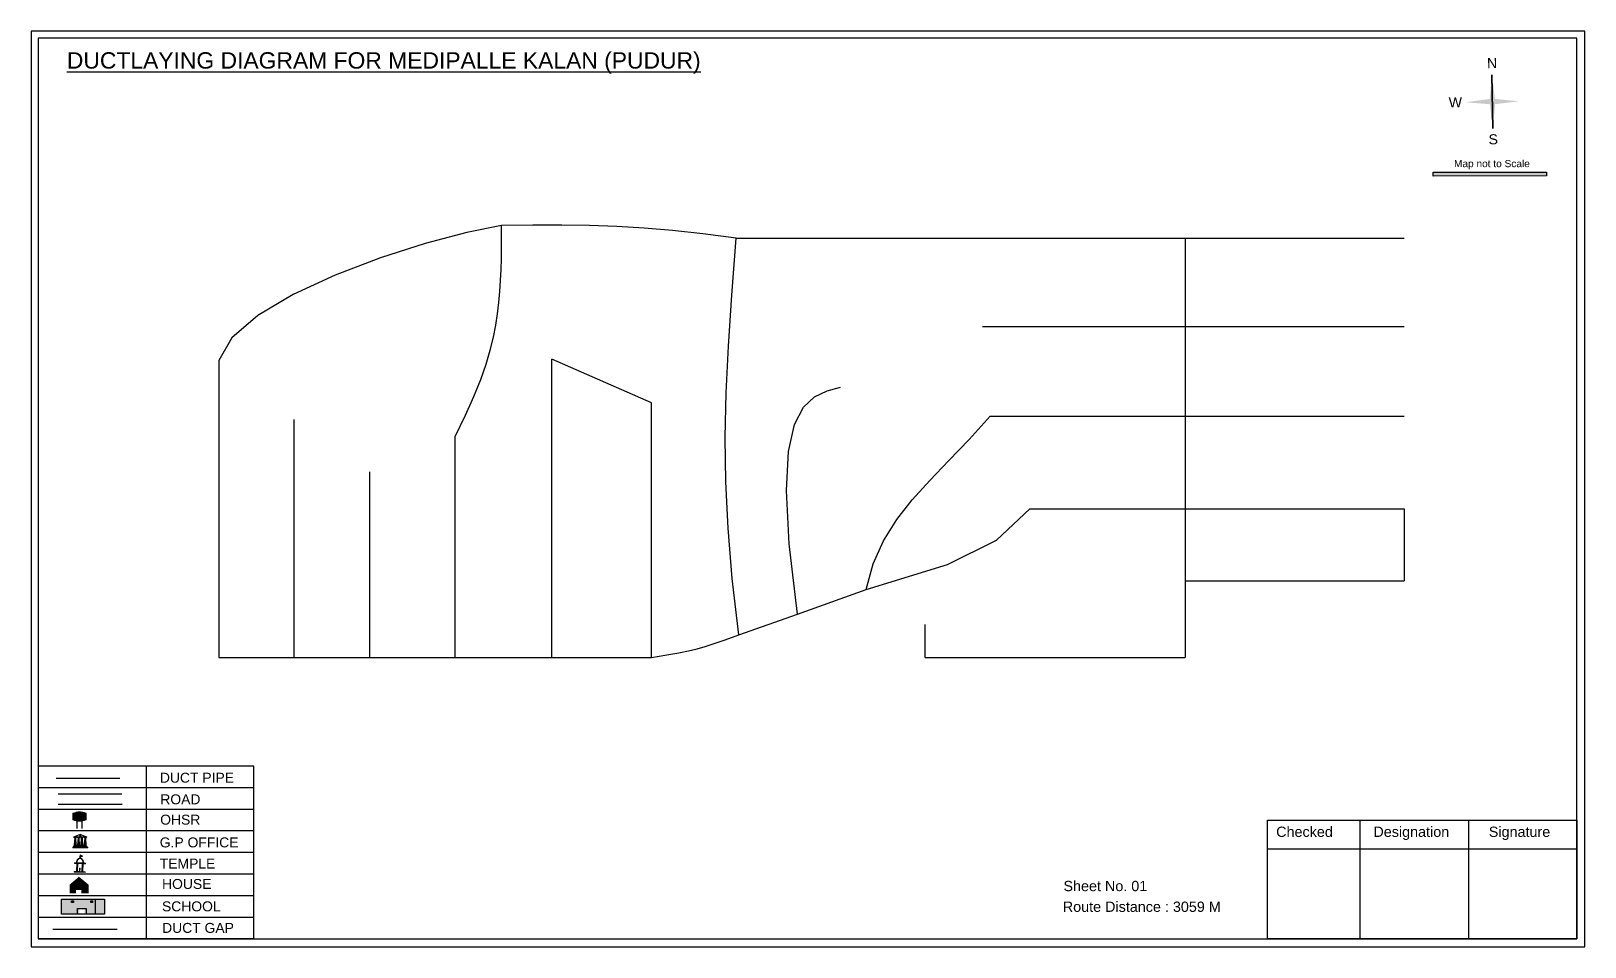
# Model space of a CAD drawing. Header units: inches. Extents: x 1446 to 12099, y 451 to 5049.
# Drawn here: x 9841 to 10435, y 504 to 854 of the extents above; entities that cross this region are included whole.
import ezdxf

# ---------------------------------------------------------------- set-up
doc = ezdxf.new("R2010")
doc.units = ezdxf.units.IN
doc.header["$MEASUREMENT"] = 0
doc.layers.add('LANDMARK', color=7, linetype='Continuous')
doc.layers.add('OHT', color=7, linetype='Continuous')
doc.styles.get("Standard").update_dxf_attribs({"font": 'arial.ttf'})

msp = doc.modelspace()

# ---------------------------------------------------------------- texts
at = {"color": 242, "lineweight": -2, "true_color": 0xcd2027}
msp.add_text('%%UDUCTLAYING DIAGRAM FOR MEDIPALLE KALAN (PUDUR)', height=6.25, dxfattribs=at).set_placement((9854.88, 839.84))
for s, p in [('N', (10397.28, 839.97)), ('W', (10382.66, 824.97)), ('S', (10397.87, 810.89))]:
    msp.add_text(s, height=3.86, rotation=1.00631).set_placement(p)
for s, height, p in [('Map not to Scale', 2.7631, (10384.64, 802.21)), ('DUCT PIPE', 3.798, (9890.41, 567.21)), ('ROAD ', 3.798, (9890.57, 558.95)), ('OHSR', 3.798, (9890.52, 551.19)), ('G.P OFFICE', 3.798, (9890.35, 542.5)), ('TEMPLE', 3.798, (9890.35, 534.41)), ('HOUSE', 3.798, (9891.23, 526.64)), ('SCHOOL', 3.798, (9891.2, 518.09)), ('DUCT GAP', 3.798, (9891.26, 509.86))]:
    msp.add_text(s, height=height).set_placement(p)
at = {"lineweight": -2}
for s, p in [('Checked', (10316.73, 546.5)), ('Designation', (10353.86, 546.5)), ('Signature', (10397.93, 546.5)), ('Sheet No. 01', (10235.49, 525.79)), ('Route Distance : 3059 M', (10235.24, 517.88))]:
    msp.add_text(s, height=3.924, dxfattribs=at).set_placement(p)

# ---------------------------------------------------------------- blocks, each defined once
blk = doc.blocks.new('OHT')
at = {"linetype": 'Continuous', "lineweight": 0, "true_color": 0x0ffffc}
blk.add_hatch(color=4, dxfattribs=at).paths.add_polyline_path([(0.012, 1), (0, 1, 0.101323), (-0.4, 0.916), (-0.4, 0.525, 0.194075), (0.399, 0.521), (0.399, 0.921, 0.097877)])
at = {"color": 4, "linetype": 'Continuous', "lineweight": 0, "true_color": 0x0ffffc, "flags": 128}
for points in [[(-0.4, 0.525), (-0.4, 0.916)], [(0.399, 0.521), (0.399, 0.921)]]:
    blk.add_lwpolyline(points, dxfattribs=at)
at = {"color": 4, "linetype": 'Continuous', "lineweight": 0, "true_color": 0x0ffffc, "const_width": 0.075, "flags": 128}
for points in [[(-0.15, 0), (-0.15, 0.475)], [(0.15, 0), (0.15, 0.473)]]:
    blk.add_lwpolyline(points, dxfattribs=at)
at = {"color": 4, "linetype": 'Continuous', "lineweight": 0, "true_color": 0x0ffffc}
for centre, radius, start, end in [((0.006, -0.019), 1.019, 67.31091, 113.47108), ((0.004, 1.513), 1.068, 247.76824, 291.70073)]:
    blk.add_arc(centre, radius, start, end, dxfattribs=at)
blk = doc.blocks.new('Government_Office')
at = {"linetype": 'Continuous', "lineweight": 0, "true_color": 0xff0000}
for points in [[(-0.5, 0.05), (0.5, 0.05), (0.5, 0), (-0.5, 0)], [(-0.45, 0.08), (-0.45, 0.12), (0.45, 0.12), (0.45, 0.08)], [(-0.4, 0.14), (-0.4, 0.18), (0.4, 0.18), (0.4, 0.14)]]:
    blk.add_hatch(color=1, dxfattribs=at).paths.add_polyline_path(points)
h = blk.add_hatch(color=1, dxfattribs=at)
h.paths.add_polyline_path([(0.44, 0.72), (0.45, 0.75), (0, 0.93), (-0.45, 0.75), (-0.44, 0.72)])
h.paths.add_polyline_path([(0.36, 0.75), (-0.36, 0.75), (0, 0.9)], flags=16)
h.paths.add_polyline_path([(0, 0.78, -1), (0, 0.87, -1)], flags=0)
h = blk.add_hatch(color=1, dxfattribs=at)
edge = h.paths.add_edge_path()
edge.add_line((-0.27, 0.2), (-0.3, 0.68))
edge.add_line((-0.3, 0.68), (-0.29, 0.68))
edge.add_arc((-0.28, 0.69), 0.0176, 225.304, 441.5659)
edge.add_line((-0.28, 0.7), (-0.39, 0.7))
edge.add_arc((-0.39, 0.69), 0.0176, 98.4341, 314.696)
edge.add_line((-0.38, 0.68), (-0.37, 0.68))
edge.add_line((-0.37, 0.68), (-0.4, 0.2))
edge.add_line((-0.4, 0.2), (-0.27, 0.2))
h = blk.add_hatch(color=1, dxfattribs=at)
edge = h.paths.add_edge_path()
edge.add_line((-0.05, 0.2), (-0.07, 0.68))
edge.add_line((-0.07, 0.68), (-0.07, 0.68))
edge.add_arc((-0.05, 0.69), 0.0176, 225.304, 441.5659)
edge.add_line((-0.05, 0.7), (-0.17, 0.7))
edge.add_arc((-0.17, 0.69), 0.0176, 98.4341, 314.696)
edge.add_line((-0.16, 0.68), (-0.15, 0.68))
edge.add_line((-0.15, 0.68), (-0.18, 0.2))
edge.add_line((-0.18, 0.2), (-0.05, 0.2))
h = blk.add_hatch(color=1, dxfattribs=at)
edge = h.paths.add_edge_path()
edge.add_arc((0, 0.83), 0.0467, 90, 270)
edge.add_arc((0, 0.83), 0.0467, 270, 450)
h = blk.add_hatch(color=1, dxfattribs=at)
edge = h.paths.add_edge_path()
edge.add_line((0.18, 0.2), (0.15, 0.68))
edge.add_line((0.15, 0.68), (0.16, 0.68))
edge.add_arc((0.17, 0.69), 0.0176, 225.304, 441.5659)
edge.add_line((0.17, 0.7), (0.05, 0.7))
edge.add_arc((0.05, 0.69), 0.0176, 98.4341, 314.696)
edge.add_line((0.07, 0.68), (0.07, 0.68))
edge.add_line((0.07, 0.68), (0.05, 0.2))
edge.add_line((0.05, 0.2), (0.18, 0.2))
h = blk.add_hatch(color=1, dxfattribs=at)
edge = h.paths.add_edge_path()
edge.add_line((0.4, 0.2), (0.37, 0.68))
edge.add_line((0.37, 0.68), (0.38, 0.68))
edge.add_arc((0.39, 0.69), 0.0176, 225.304, 441.5659)
edge.add_line((0.4, 0.7), (0.28, 0.7))
edge.add_arc((0.28, 0.69), 0.0176, 98.4341, 314.696)
edge.add_line((0.29, 0.68), (0.3, 0.68))
edge.add_line((0.3, 0.68), (0.27, 0.2))
edge.add_line((0.27, 0.2), (0.4, 0.2))
at = {"color": 1, "linetype": 'Continuous', "lineweight": 0, "true_color": 0xff0000, "flags": 128}
for points in [[(-0.5, 0.05), (0.5, 0.05), (0.5, 0), (-0.5, 0)], [(-0.45, 0.75), (-0.44, 0.72), (0.44, 0.72), (0.45, 0.75), (0, 0.93)], [(-0.45, 0.08), (-0.45, 0.12), (0.45, 0.12), (0.45, 0.08)], [(-0.4, 0.14), (-0.4, 0.18), (0.4, 0.18), (0.4, 0.14)], [(-0.36, 0.75), (0.36, 0.75), (0, 0.9)]]:
    blk.add_lwpolyline(points, close=True, dxfattribs=at)
for points in [[(-0.27, 0.2), (-0.3, 0.68), (-0.29, 0.68, 1.379694), (-0.28, 0.7), (-0.39, 0.7, 1.379694), (-0.38, 0.68), (-0.37, 0.68), (-0.4, 0.2)], [(-0.05, 0.2), (-0.07, 0.68), (-0.07, 0.68, 1.379694), (-0.05, 0.7), (-0.17, 0.7, 1.379694), (-0.16, 0.68), (-0.15, 0.68), (-0.18, 0.2)], [(0, 0.87, 1), (0, 0.78, 1)], [(0.18, 0.2), (0.15, 0.68), (0.16, 0.68, 1.379694), (0.17, 0.7), (0.05, 0.7, 1.379694), (0.07, 0.68), (0.07, 0.68), (0.05, 0.2)], [(0.4, 0.2), (0.37, 0.68), (0.38, 0.68, 1.379694), (0.4, 0.7), (0.28, 0.7, 1.379694), (0.29, 0.68), (0.3, 0.68), (0.27, 0.2)]]:
    blk.add_lwpolyline(points, format="xyb", close=True, dxfattribs=at)
blk = doc.blocks.new('Temple')
at = {"linetype": 'Continuous', "lineweight": 0, "true_color": 0xff0000}
h = blk.add_hatch(color=1, dxfattribs=at)
edge = h.paths.add_edge_path()
edge.add_line((0.012, 0.857), (0, 0.85))
edge.add_line((0, 0.85), (-0.003, 0.925))
edge.add_line((-0.003, 0.925), (-0.012, 0.925))
edge.add_line((-0.012, 0.925), (-0.012, 0.806))
edge.add_spline(control_points=[(-0.012, 0.806), (-0.004, 0.807), (0.004, 0.807), (0.012, 0.806)], knot_values=[6.223801, 6.223801, 6.223801, 6.223801, 6.343965, 6.343965, 6.343965, 6.343965], degree=3, periodic=0)
edge.add_line((0.012, 0.806), (0.012, 0.857))
at = {"linetype": 'Continuous', "lineweight": 0, "true_color": 0xe66000}
blk.add_hatch(color=32, dxfattribs=at).paths.add_polyline_path([(-0.006, 1), (0.147, 0.931), (0, 0.85)])
at = {"linetype": 'Continuous', "lineweight": 0, "true_color": 0xff0000}
h = blk.add_hatch(color=1, dxfattribs=at)
edge = h.paths.add_edge_path()
edge.add_line((0.175, 0.49), (0.225, 0.49))
edge.add_line((0.225, 0.49), (0.225, 0.497))
edge.add_line((0.225, 0.497), (0.307, 0.497))
edge.add_line((0.307, 0.497), (0.307, 0.533))
edge.add_line((0.307, 0.533), (0.257, 0.533))
edge.add_line((0.257, 0.533), (0.257, 0.54))
edge.add_line((0.257, 0.54), (0.2, 0.54))
edge.add_spline(control_points=[(0.2, 0.54), (0.2, 0.589), (0.19, 0.638), (0.142, 0.743), (0.092, 0.79), (0.027, 0.805), (0.02, 0.806), (0.012, 0.806)], knot_values=[4.712389, 4.712389, 4.712389, 4.712389, 5.278166, 5.278166, 6.117402, 6.117402, 6.223801, 6.223801, 6.223801, 6.223801], degree=3, periodic=0)
edge.add_line((0.012, 0.806), (0.012, 0.79))
edge.add_line((0.012, 0.79), (-0.012, 0.79))
edge.add_line((-0.012, 0.79), (-0.012, 0.806))
edge.add_spline(control_points=[(-0.012, 0.806), (-0.055, 0.802), (-0.096, 0.781), (-0.171, 0.699), (-0.197, 0.628), (-0.2, 0.55), (-0.2, 0.545), (-0.2, 0.54)], knot_values=[6.343965, 6.343965, 6.343965, 6.343965, 6.956638, 6.956638, 7.795874, 7.795874, 7.853982, 7.853982, 7.853982, 7.853982], degree=3, periodic=0)
edge.add_line((-0.2, 0.54), (-0.257, 0.54))
edge.add_line((-0.257, 0.54), (-0.257, 0.533))
edge.add_line((-0.257, 0.533), (-0.307, 0.533))
edge.add_line((-0.307, 0.533), (-0.307, 0.497))
edge.add_line((-0.307, 0.497), (-0.225, 0.497))
edge.add_line((-0.225, 0.497), (-0.225, 0.49))
edge.add_line((-0.225, 0.49), (-0.175, 0.49))
edge.add_line((-0.175, 0.49), (-0.175, 0.07))
edge.add_arc((-0.205, 0.07), 0.03, -90, 0, ccw=False)
edge.add_line((-0.205, 0.04), (-0.257, 0.04))
edge.add_line((-0.257, 0.04), (-0.257, 0.033))
edge.add_line((-0.257, 0.033), (-0.307, 0.033))
edge.add_line((-0.307, 0.033), (-0.307, 0))
edge.add_line((-0.307, 0), (0.307, 0))
edge.add_line((0.307, 0), (0.307, 0.033))
edge.add_line((0.307, 0.033), (0.257, 0.033))
edge.add_line((0.257, 0.033), (0.257, 0.04))
edge.add_line((0.257, 0.04), (0.205, 0.04))
edge.add_arc((0.205, 0.07), 0.03, 180, 270, ccw=False)
edge.add_line((0.175, 0.07), (0.175, 0.49))
h.paths.add_polyline_path([(0.125, 0.07, -0.414214), (0.095, 0.04), (0.05, 0.04), (0.05, 0.033), (-0.05, 0.033), (-0.05, 0.04), (-0.095, 0.04, -0.414214), (-0.125, 0.07), (-0.125, 0.497), (0.125, 0.497)], flags=16)
edge = h.paths.add_edge_path(flags=16)
edge.add_ellipse((0, 0.54), major_axis=(0, 0.242), ratio=0.722808, start_angle=270, end_angle=450, ccw=False)
edge.add_line((0.175, 0.54), (-0.175, 0.54))
h.paths.add_polyline_path([(0.012, 0.23), (0.012, 0.07), (-0.012, 0.07), (-0.012, 0.23)], flags=0)
h = blk.add_hatch(color=1, dxfattribs=at)
edge = h.paths.add_edge_path()
edge.add_line((0.012, 0.79), (0.012, 0.806))
edge.add_spline(control_points=[(0.012, 0.806), (0.004, 0.807), (-0.004, 0.807), (-0.012, 0.806)], knot_values=[6.223801, 6.223801, 6.223801, 6.223801, 6.343965, 6.343965, 6.343965, 6.343965], degree=3, periodic=0)
edge.add_line((-0.012, 0.806), (-0.012, 0.79))
edge.add_line((-0.012, 0.79), (0.012, 0.79))
at = {"color": 1, "linetype": 'Continuous', "lineweight": 0, "true_color": 0xff0000, "flags": 128}
for points in [[(0.012, 0.925), (-0.012, 0.925), (-0.012, 0.79), (0.012, 0.79)], [(0.012, 0.23), (-0.012, 0.23), (-0.012, 0.07), (0.012, 0.07)]]:
    blk.add_lwpolyline(points, close=True, dxfattribs=at)
at = {"color": 32, "linetype": 'Continuous', "lineweight": 0, "true_color": 0xe66000, "flags": 128}
blk.add_lwpolyline([(-0.006, 1), (0.147, 0.931), (0, 0.85), (-0.006, 1)], dxfattribs=at)
at = {"color": 1, "linetype": 'Continuous', "lineweight": 0, "true_color": 0xff0000, "flags": 128}
blk.add_lwpolyline([(0.2, 0.54), (0.257, 0.54), (0.257, 0.533), (0.307, 0.533), (0.307, 0.497), (0.225, 0.497), (0.225, 0.49), (0.175, 0.49), (0.175, 0.07, 0.414214), (0.205, 0.04), (0.257, 0.04), (0.257, 0.033), (0.307, 0.033), (0.307, 0), (-0.307, 0), (-0.307, 0.033), (-0.257, 0.033), (-0.257, 0.04), (-0.205, 0.04, 0.414214), (-0.175, 0.07), (-0.175, 0.49), (-0.225, 0.49), (-0.225, 0.497), (-0.307, 0.497), (-0.307, 0.533), (-0.257, 0.533), (-0.257, 0.54), (-0.2, 0.54)], format="xyb", dxfattribs=at)
blk.add_lwpolyline([(-0.175, 0.54), (0.175, 0.54)], dxfattribs=at)
blk.add_lwpolyline([(0.125, 0.497), (0.125, 0.07, -0.414214), (0.095, 0.04), (0.05, 0.04), (0.05, 0.033), (-0.05, 0.033), (-0.05, 0.04), (-0.095, 0.04, -0.414214), (-0.125, 0.07), (-0.125, 0.497)], format="xyb", close=True, dxfattribs=at)
at = {"color": 1, "linetype": 'Continuous', "lineweight": 0, "true_color": 0xff0000}
blk.add_ellipse((0, 0.54), major_axis=(0, 0.242), ratio=0.722808, start_param=4.712389, end_param=7.853982, dxfattribs=at)
blk.add_open_spline([(0.2, 0.54), (0.2, 0.589), (0.19, 0.638), (0.142, 0.743), (0.092, 0.79), (-0.023, 0.816), (-0.085, 0.794), (-0.171, 0.699), (-0.197, 0.628), (-0.2, 0.55), (-0.2, 0.545), (-0.2, 0.54)], degree=3, knots=[4.712389, 4.712389, 4.712389, 4.712389, 5.278166, 5.278166, 6.117402, 6.117402, 6.956638, 6.956638, 7.795874, 7.795874, 7.853982, 7.853982, 7.853982, 7.853982], dxfattribs=at)

# ---------------------------------------------------------------- hatches: boundary and pattern name
at = {"true_color": 0x0093dd}
h = msp.add_hatch(color=142, dxfattribs=at)
h.dxf.hatch_style = 1
h.paths.add_polyline_path([(10376.7, 800.26), (10376.7, 798.82), (10420, 798.92), (10420, 800.36)])
h = msp.add_hatch(color=140)
h.dxf.hatch_style = 1
h.paths.add_polyline_path([(9856.03, 522.73), (9852.86, 522.73), (9852.86, 517.03), (9856.03, 517.03)])
h.paths.add_polyline_path([(9869.23, 522.73), (9865.63, 522.73), (9865.63, 517.03), (9869.23, 517.03)])
h = msp.add_hatch(color=167)
h.dxf.hatch_style = 1
h.paths.add_polyline_path([(9865.63, 522.73), (9856.03, 522.73), (9856.03, 517.03), (9859.63, 517.03), (9859.63, 518.9), (9861.62, 518.9), (9861.62, 517.03), (9865.63, 517.03)])
h.paths.add_polyline_path([(9857.4, 521.46), (9856.7, 521.46), (9856.7, 522.11), (9857.4, 522.11)], flags=16)
h.paths.add_polyline_path([(9864.02, 521.46), (9864.02, 522.11), (9864.73, 522.11), (9864.73, 521.46)], flags=16)
at = {"layer": 'OHT'}
h = msp.add_hatch(color=5, dxfattribs=at)
h.dxf.hatch_style = 1
h.paths.add_polyline_path([(9859.49, 531.3), (9855.91, 528.25), (9863.18, 528.25)])
h.paths.add_polyline_path([(9863.18, 528.25), (9855.91, 528.25), (9855.91, 525.01), (9858.37, 525.01), (9858.37, 526.27), (9860.39, 526.27), (9860.39, 525.01), (9863.18, 525.01)])

# ---------------------------------------------------------------- linework, layer by layer
for p, q in [((10399.44, 816.91), (10399.08, 837.43)), ((10399.08, 837.43), (10399.44, 816.91)), ((10399.44, 816.91), (10399.08, 837.43)), ((10399.26, 827.15), (10399.44, 816.91)), ((9843.95, 573.47), (9843.95, 508.28)), ((9885.1, 573.47), (9885.1, 507.64)), ((9926.24, 565.24), (9843.95, 565.24)), ((9851.6, 562.97), (9875.88, 562.97)), ((9851.6, 558.99), (9876.01, 558.99)), ((9926.24, 557.01), (9843.95, 557.01)), ((9926.24, 548.78), (9843.95, 548.78)), ((9926.24, 540.56), (9843.95, 540.56)), ((9926.24, 532.33), (9843.95, 532.33)), ((9843.95, 524.1), (9926.24, 524.1)), ((9865.63, 522.73), (9865.63, 517.03)), ((9843.95, 515.87), (9926.24, 515.87)), ((9843.95, 508.28), (9843.95, 507.64)), ((9926.24, 507.64), (9843.95, 507.64))]:
    msp.add_line(p, q)
at = {"color": 1}
for p, q in [((10399.08, 837.43), (10399.26, 827.16)), ((9849.46, 511.26), (9870.22, 511.26)), ((9870.22, 511.26), (9874.14, 511.26))]:
    msp.add_line(p, q, dxfattribs=at)
at = {"color": 5}
for p, q in [((10110.43, 775.11), (10282.02, 775.11)), ((10282.02, 775.11), (10282.02, 614.96)), ((10282.02, 775.11), (10365.67, 775.11)), ((10204.55, 741.43), (10365.67, 741.43)), ((9912.94, 728.39), (9912.94, 614.96)), ((10040.13, 614.96), (10040.13, 728.93)), ((10078.17, 712.21), (10040.13, 728.93)), ((10078.17, 614.96), (10078.17, 712.21)), ((10207.45, 707.08), (10365.67, 707.08)), ((9941.67, 614.96), (9941.67, 705.93)), ((10003.16, 614.96), (10003.16, 699.39)), ((9970.63, 614.96), (9970.63, 685.88)), ((10222.59, 671.76), (10365.67, 671.76)), ((10365.67, 671.76), (10365.67, 644.21)), ((10282.02, 644.21), (10365.67, 644.21)), ((10133.92, 631.59), (10160.17, 640.9)), ((10111.49, 623.62), (10133.92, 631.59)), ((10182.7, 614.96), (10182.7, 627.63)), ((9912.94, 614.96), (9941.67, 614.96)), ((9941.67, 614.96), (9970.63, 614.96)), ((9970.63, 614.96), (10003.16, 614.96)), ((10003.16, 614.96), (10040.13, 614.96)), ((10040.13, 614.96), (10078.17, 614.96)), ((10182.7, 614.96), (10282.02, 614.96))]:
    msp.add_line(p, q, dxfattribs=at)
at = {"color": 242, "lineweight": -2, "true_color": 0xcd2027}
for p, q in [((10348.66, 552.86), (10348.66, 507.6)), ((10390.13, 552.86), (10390.13, 507.6)), ((10313.35, 541.9), (10431.5, 541.9))]:
    msp.add_line(p, q, dxfattribs=at)
at = {"lineweight": -2}
for points in [[(9841.21, 854.16), (9841.21, 504.5), (10434.64, 504.5), (10434.64, 854.16)], [(9843.95, 851.49), (9843.95, 507.64), (10431.5, 507.64), (10431.5, 851.49)]]:
    msp.add_lwpolyline(points, close=True, dxfattribs=at)
at = {"color": 142, "true_color": 0x0093dd}
msp.add_lwpolyline([(10420, 798.92), (10376.7, 798.82), (10376.7, 800.26), (10420, 800.36), (10420, 798.92)], dxfattribs=at)
at = {"color": 5}
for points in [[(10020.93, 779.99), (10007.63, 777.24), (9991.77, 773.03), (9974.6, 767.54), (9957.37, 761), (9941.34, 753.6), (9927.76, 745.57), (9917.87, 737.09), (9912.94, 728.39)], [(10003.16, 699.39), (10007.09, 707.47), (10010.32, 714.7), (10012.92, 721.18), (10014.97, 727.03), (10016.57, 732.35), (10017.77, 737.25), (10018.67, 741.84), (10019.35, 746.23), (10019.86, 750.52), (10020.25, 754.74), (10020.53, 758.92), (10020.72, 763.08), (10020.83, 767.24), (10020.89, 771.43), (10020.91, 775.67), (10020.91, 779.99)], [(10110.43, 775.11), (10097.81, 776.81), (10086.21, 778.08), (10075.34, 778.98), (10064.88, 779.58), (10054.51, 779.92), (10043.94, 780.06), (10032.84, 780.07), (10020.91, 779.99)], [(10111.49, 623.62), (10109.02, 645.12), (10107.39, 664.34), (10106.52, 682.06), (10106.32, 699.04), (10106.7, 716.07), (10107.57, 733.91), (10108.84, 753.33), (10110.43, 775.11)], [(10133.92, 631.59), (10130.78, 658.39), (10129.74, 678.75), (10130.5, 693.61), (10132.74, 703.91), (10136.16, 710.59), (10140.44, 714.58), (10145.27, 716.83), (10150.35, 718.27)], [(10160.17, 640.9), (10162.86, 650.79), (10166.8, 659.6), (10171.83, 667.63), (10177.77, 675.21), (10184.47, 682.63), (10191.76, 690.21), (10199.48, 698.26), (10207.45, 707.08)], [(10160.17, 640.9), (10191.14, 650.45), (10209.96, 659.75), (10222.59, 671.76)], [(10078.17, 614.96), (10084.02, 615.99), (10088.61, 616.82), (10092.33, 617.58), (10095.56, 618.35), (10098.7, 619.23), (10102.15, 620.34), (10106.28, 621.77), (10111.49, 623.62)]]:
    msp.add_lwpolyline(points, dxfattribs=at)
for points in [[(9926.24, 507.64), (9926.24, 573.47), (9843.95, 573.47)], [(9858.95, 517.03), (9858.95, 519.14), (9862.3, 519.14), (9862.3, 517.03)]]:
    msp.add_lwpolyline(points)
at = {"color": 242, "lineweight": -2, "true_color": 0xcd2027}
msp.add_lwpolyline([(10431.5, 507.6), (10313.35, 507.6), (10313.35, 552.86), (10431.5, 552.86)], close=True, dxfattribs=at)
for points in [[(9869.23, 522.73), (9869.23, 517.03), (9852.86, 517.03), (9852.86, 522.73)], [(9857.4, 522.11), (9857.4, 521.46), (9856.7, 521.46), (9856.7, 522.11)], [(9864.02, 521.46), (9864.02, 522.11), (9864.73, 522.11), (9864.73, 521.46)]]:
    msp.add_lwpolyline(points, close=True)
at = {"color": 1}
msp.add_solid([(10398.24, 827.14), (10400.44, 827.18), (10399.08, 837.43)], dxfattribs=at)
msp.add_solid([(10398.24, 827.14), (10400.44, 827.18), (10399.08, 837.43)], dxfattribs=at)
for points in [[(10399.28, 826.16), (10399.24, 828.36), (10389, 826.99)], [(10399.28, 826.16), (10399.24, 828.36), (10389, 826.99)], [(10398.25, 827.14), (10400.44, 827.18), (10399.44, 816.91)], [(10398.25, 827.14), (10400.44, 827.18), (10399.44, 816.91)], [(10399.28, 826.16), (10399.24, 828.36), (10409.51, 827.35)], [(10399.28, 826.16), (10399.24, 828.36), (10409.51, 827.35)]]:
    msp.add_solid(points)
at = {"layer": 'OHT', "color": 5}
msp.add_line((9850.79, 568.99), (9875.07, 568.99), dxfattribs=at)

# ---------------------------------------------------------------- block references
at = {"layer": 'LANDMARK', "xscale": 5.704785957405569, "yscale": 5.704785957405569, "zscale": 5.704785957405569}
msp.add_blockref('Government_Office', (9859.99, 542.27), dxfattribs=at)
at = {"layer": 'LANDMARK', "xscale": 6.727816364256191, "yscale": 6.727816364256191, "zscale": 6.727816364256191, "rotation": 358.3713438591284}
msp.add_blockref('Temple', (9859.78, 532.96), dxfattribs=at)
at = {"layer": 'OHT', "xscale": 6.421350308807351, "yscale": 6.421350308807351, "zscale": 6.421350308807351}
msp.add_blockref('OHT', (9859.73, 549.64), dxfattribs=at)

msp.set_redraw_order([(e.dxf.handle, doc.entitydb.next_handle()) for e in msp.query("TEXT MTEXT ATTDEF DIMENSION ARC_DIMENSION")])  # texts and dimensions are drawn at this point

doc.saveas('drawing.dxf')
